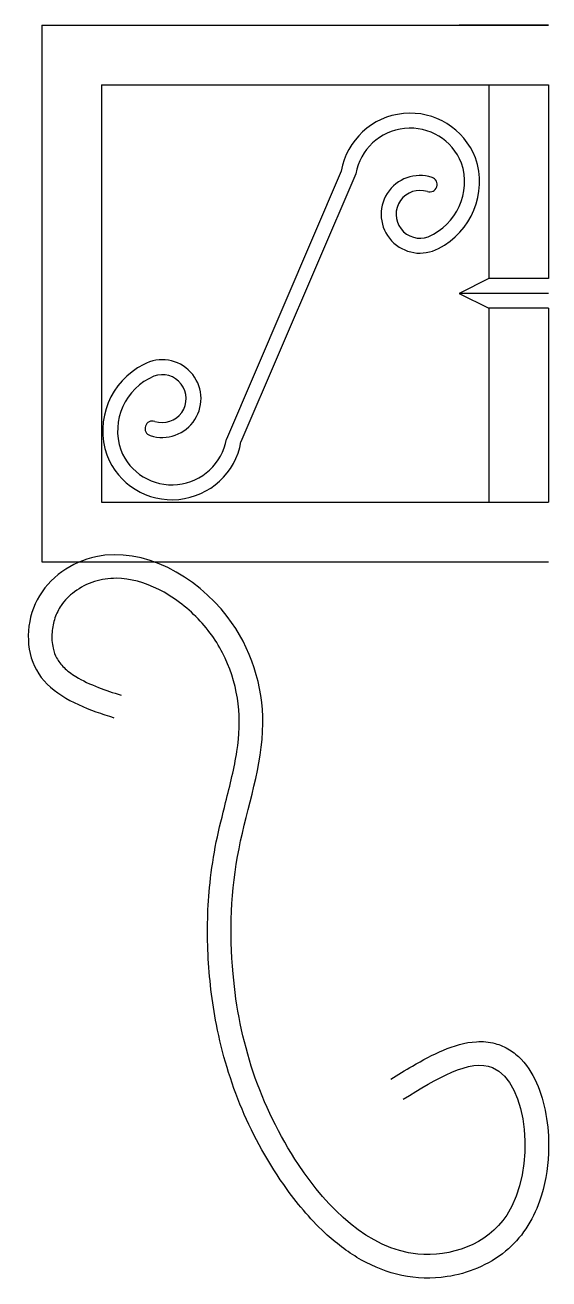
# Model space of a CAD drawing. Extents: x -5023 to 1783, y -1938 to 0.
# Drawn here: x -4151.16 to -4142.37, y -505.85 to -484.82 of the extents above; entities that cross this region are included whole.
import ezdxf

# ---------------------------------------------------------------- set-up
doc = ezdxf.new("R2010")
doc.units = 0
doc.header["$LTSCALE"] = 48
doc.header["$MEASUREMENT"] = 0
for name, color, linetype in [('1EL-1', 1, 'CONTINUOUS'), ('1EL-7', 7, 'CONTINUOUS'), ('A-SECT', 7, 'CONTINUOUS'), ('EL-BASE', 1, 'CONTINUOUS')]:
    doc.layers.add(name, color=color, linetype=linetype)

msp = doc.modelspace()

# ---------------------------------------------------------------- linework, layer by layer
at = {"layer": '1EL-1'}
msp.add_spline([(-4144.81934, -502.83703), (-4143.31856, -502.30536), (-4143.0831, -504.78071), (-4144.57329, -505.43332), (-4146.57333, -503.93416), (-4147.67335, -500.73597), (-4147.57336, -498.63716), (-4147.17335, -496.53834), (-4147.77336, -494.73936), (-4149.97341, -493.73992), (-4150.9606, -494.46237), (-4150.97343, -495.63885), (-4149.97341, -496.33846), (-4149.6734, -496.4384)], degree=3, dxfattribs=at)
msp.add_open_spline([(-4145.0263, -502.4997), (-4144.9074, -502.42675), (-4144.78605, -502.35225), (-4144.49351, -502.18204), (-4144.32164, -502.08899), (-4143.96879, -501.94081), (-4143.7872, -501.88324), (-4143.48827, -501.86702), (-4143.38318, -501.87449), (-4143.19399, -501.92462), (-4143.1102, -501.96107), (-4142.96311, -502.0524), (-4142.89823, -502.10693), (-4142.71408, -502.29922), (-4142.62409, -502.45565), (-4142.48725, -502.79179), (-4142.44087, -502.9729), (-4142.38424, -503.35039), (-4142.37427, -503.54677), (-4142.39503, -504.0154), (-4142.44177, -504.28879), (-4142.58909, -504.70963), (-4142.66394, -504.8669), (-4142.85796, -505.15497), (-4142.97337, -505.27988), (-4143.38993, -505.62468), (-4143.73622, -505.76147), (-4144.33896, -505.85128), (-4144.59735, -505.84288), (-4145.08205, -505.74233), (-4145.30854, -505.65179), (-4145.72568, -505.41772), (-4145.9168, -505.27432), (-4146.34708, -504.88489), (-4146.57001, -504.62149), (-4147.07889, -503.91721), (-4147.32691, -503.46773), (-4147.71717, -502.5428), (-4147.85785, -502.068), (-4148.02794, -501.19708), (-4148.07397, -500.80388), (-4148.11158, -500.00985), (-4148.10194, -499.60917), (-4148.03552, -498.97982), (-4148.00033, -498.74974), (-4147.90757, -498.29507), (-4147.85181, -498.07555), (-4147.72258, -497.56437), (-4147.65126, -497.27889), (-4147.56731, -496.7308), (-4147.55603, -496.47036), (-4147.61943, -495.94568), (-4147.69169, -495.68606), (-4147.91691, -495.20365), (-4148.06855, -494.97977), (-4148.45269, -494.58016), (-4148.68169, -494.40822), (-4149.15738, -494.16989), (-4149.40237, -494.10407), (-4149.75766, -494.10005), (-4149.87928, -494.11749), (-4150.11889, -494.19441), (-4150.23484, -494.25363), (-4150.42278, -494.39418), (-4150.49831, -494.47169), (-4150.60062, -494.62113), (-4150.6349, -494.6896), (-4150.68704, -494.84228), (-4150.70388, -494.9246), (-4150.71733, -495.09882), (-4150.71091, -495.19038), (-4150.67863, -495.33374), (-4150.65795, -495.38971), (-4150.60267, -495.4934), (-4150.56253, -495.54556), (-4150.45493, -495.65003), (-4150.38798, -495.70095), (-4150.20017, -495.817), (-4150.06894, -495.87829), (-4149.81021, -495.97883), (-4149.68573, -496.01895), (-4149.55285, -496.06145)], degree=3, knots=[0, 0, 0, 0, 0.5332191, 0.5332191, 1.27186174, 1.27186174, 2.01050438, 2.01050438, 2.38313364, 2.38313364, 2.68132307, 2.68132307, 2.9795125, 2.9795125, 3.64346867, 3.64346867, 4.30742485, 4.30742485, 4.97138103, 4.97138103, 5.88171445, 5.88171445, 6.45692327, 6.45692327, 7.03213208, 7.03213208, 8.34464736, 8.34464736, 9.30748957, 9.30748957, 10.27033178, 10.27033178, 11.233174, 11.233174, 12.62613614, 12.62613614, 14.84168832, 14.84168832, 17.0572405, 17.0572405, 18.85016556, 18.85016556, 20.64309063, 20.64309063, 21.67414589, 21.67414589, 22.70520115, 22.70520115, 24.14852712, 24.14852712, 25.5918531, 25.5918531, 27.03517908, 27.03517908, 28.44224365, 28.44224365, 29.84930823, 29.84930823, 31.2563728, 31.2563728, 32.03737754, 32.03737754, 32.81838227, 32.81838227, 33.50582883, 33.50582883, 34.02196381, 34.02196381, 34.53809878, 34.53809878, 35.12133722, 35.12133722, 35.56480844, 35.56480844, 36.08506491, 36.08506491, 36.60532137, 36.60532137, 37.35212961, 37.35212961, 38.01922448, 38.01922448, 38.01922448, 38.01922448], dxfattribs=at)
at = {"layer": '1EL-7'}
msp.add_line((-4142.3811, -484.82273), (-4143.8811, -484.82273), dxfattribs=at)
at = {"layer": 'A-SECT'}
msp.add_line((-4143.8811, -484.82273), (-4142.3811, -484.82273), dxfattribs=at)
at = {"layer": 'EL-BASE', "color": 2}
for p, q in [((-4150.8811, -484.82273), (-4150.8811, -493.82273)), ((-4150.8811, -484.82273), (-4142.3811, -484.82273)), ((-4149.8811, -485.82273), (-4149.8811, -492.82273)), ((-4149.8811, -485.82273), (-4142.3811, -485.82273)), ((-4149.8811, -492.82273), (-4142.3811, -492.82273)), ((-4150.8811, -493.82273), (-4142.3811, -493.82273))]:
    msp.add_line(p, q, dxfattribs=at)
at = {"layer": 'EL-BASE'}
for p, q in [((-4143.3811, -485.82273), (-4143.3811, -489.07273)), ((-4142.3811, -485.82273), (-4142.3811, -489.07273)), ((-4143.3811, -489.07273), (-4143.8811, -489.32273)), ((-4143.8811, -489.32273), (-4143.3811, -489.57273)), ((-4142.3811, -489.32273), (-4143.8811, -489.32273)), ((-4143.3811, -489.57273), (-4143.3811, -492.82273)), ((-4142.3811, -489.57273), (-4142.3811, -492.82273))]:
    msp.add_line(p, q, dxfattribs=at)
at = {"layer": 'EL-BASE', "color": 1}
for p, q in [((-4145.85902, -487.27013), (-4147.78594, -491.76654)), ((-4145.61349, -487.31737), (-4147.54041, -491.81378)), ((-4142.3811, -489.07273), (-4143.3811, -489.07273)), ((-4142.3811, -489.57273), (-4143.3811, -489.57273))]:
    msp.add_line(p, q, dxfattribs=at)
for centre, radius, start, end in [((-4144.70183, -487.47608), 1.17537, 21.202068, 169.908159), ((-4144.70183, -487.47608), 0.92537, 21.52322, 170.124141), ((-4144.78722, -487.45348), 0.99788, 292.932132, 18.515659), ((-4144.78722, -487.45348), 1.24788, 296.696013, 18.815803), ((-4144.5376, -487.99639), 0.65103, 71.942993, 298.535987), ((-4144.37455, -487.49627), 0.125, 251.942993, 71.942993), ((-4144.5376, -487.99639), 0.40103, 71.942993, 290.310387), ((-4148.61221, -491.63043), 1.24788, 116.696013, 198.815803), ((-4148.86182, -491.08752), 0.65103, 251.942993, 118.535987), ((-4148.61221, -491.63043), 0.99788, 112.932132, 198.515659), ((-4148.86182, -491.08752), 0.40103, 251.942993, 110.310387), ((-4149.02487, -491.58764), 0.125, 71.942993, 251.942993), ((-4148.69759, -491.60783), 1.17537, 201.202068, 349.908159), ((-4148.69759, -491.60783), 0.92537, 201.52322, 350.124141)]:
    msp.add_arc(centre, radius, start, end, dxfattribs=at)

doc.saveas('drawing.dxf')
